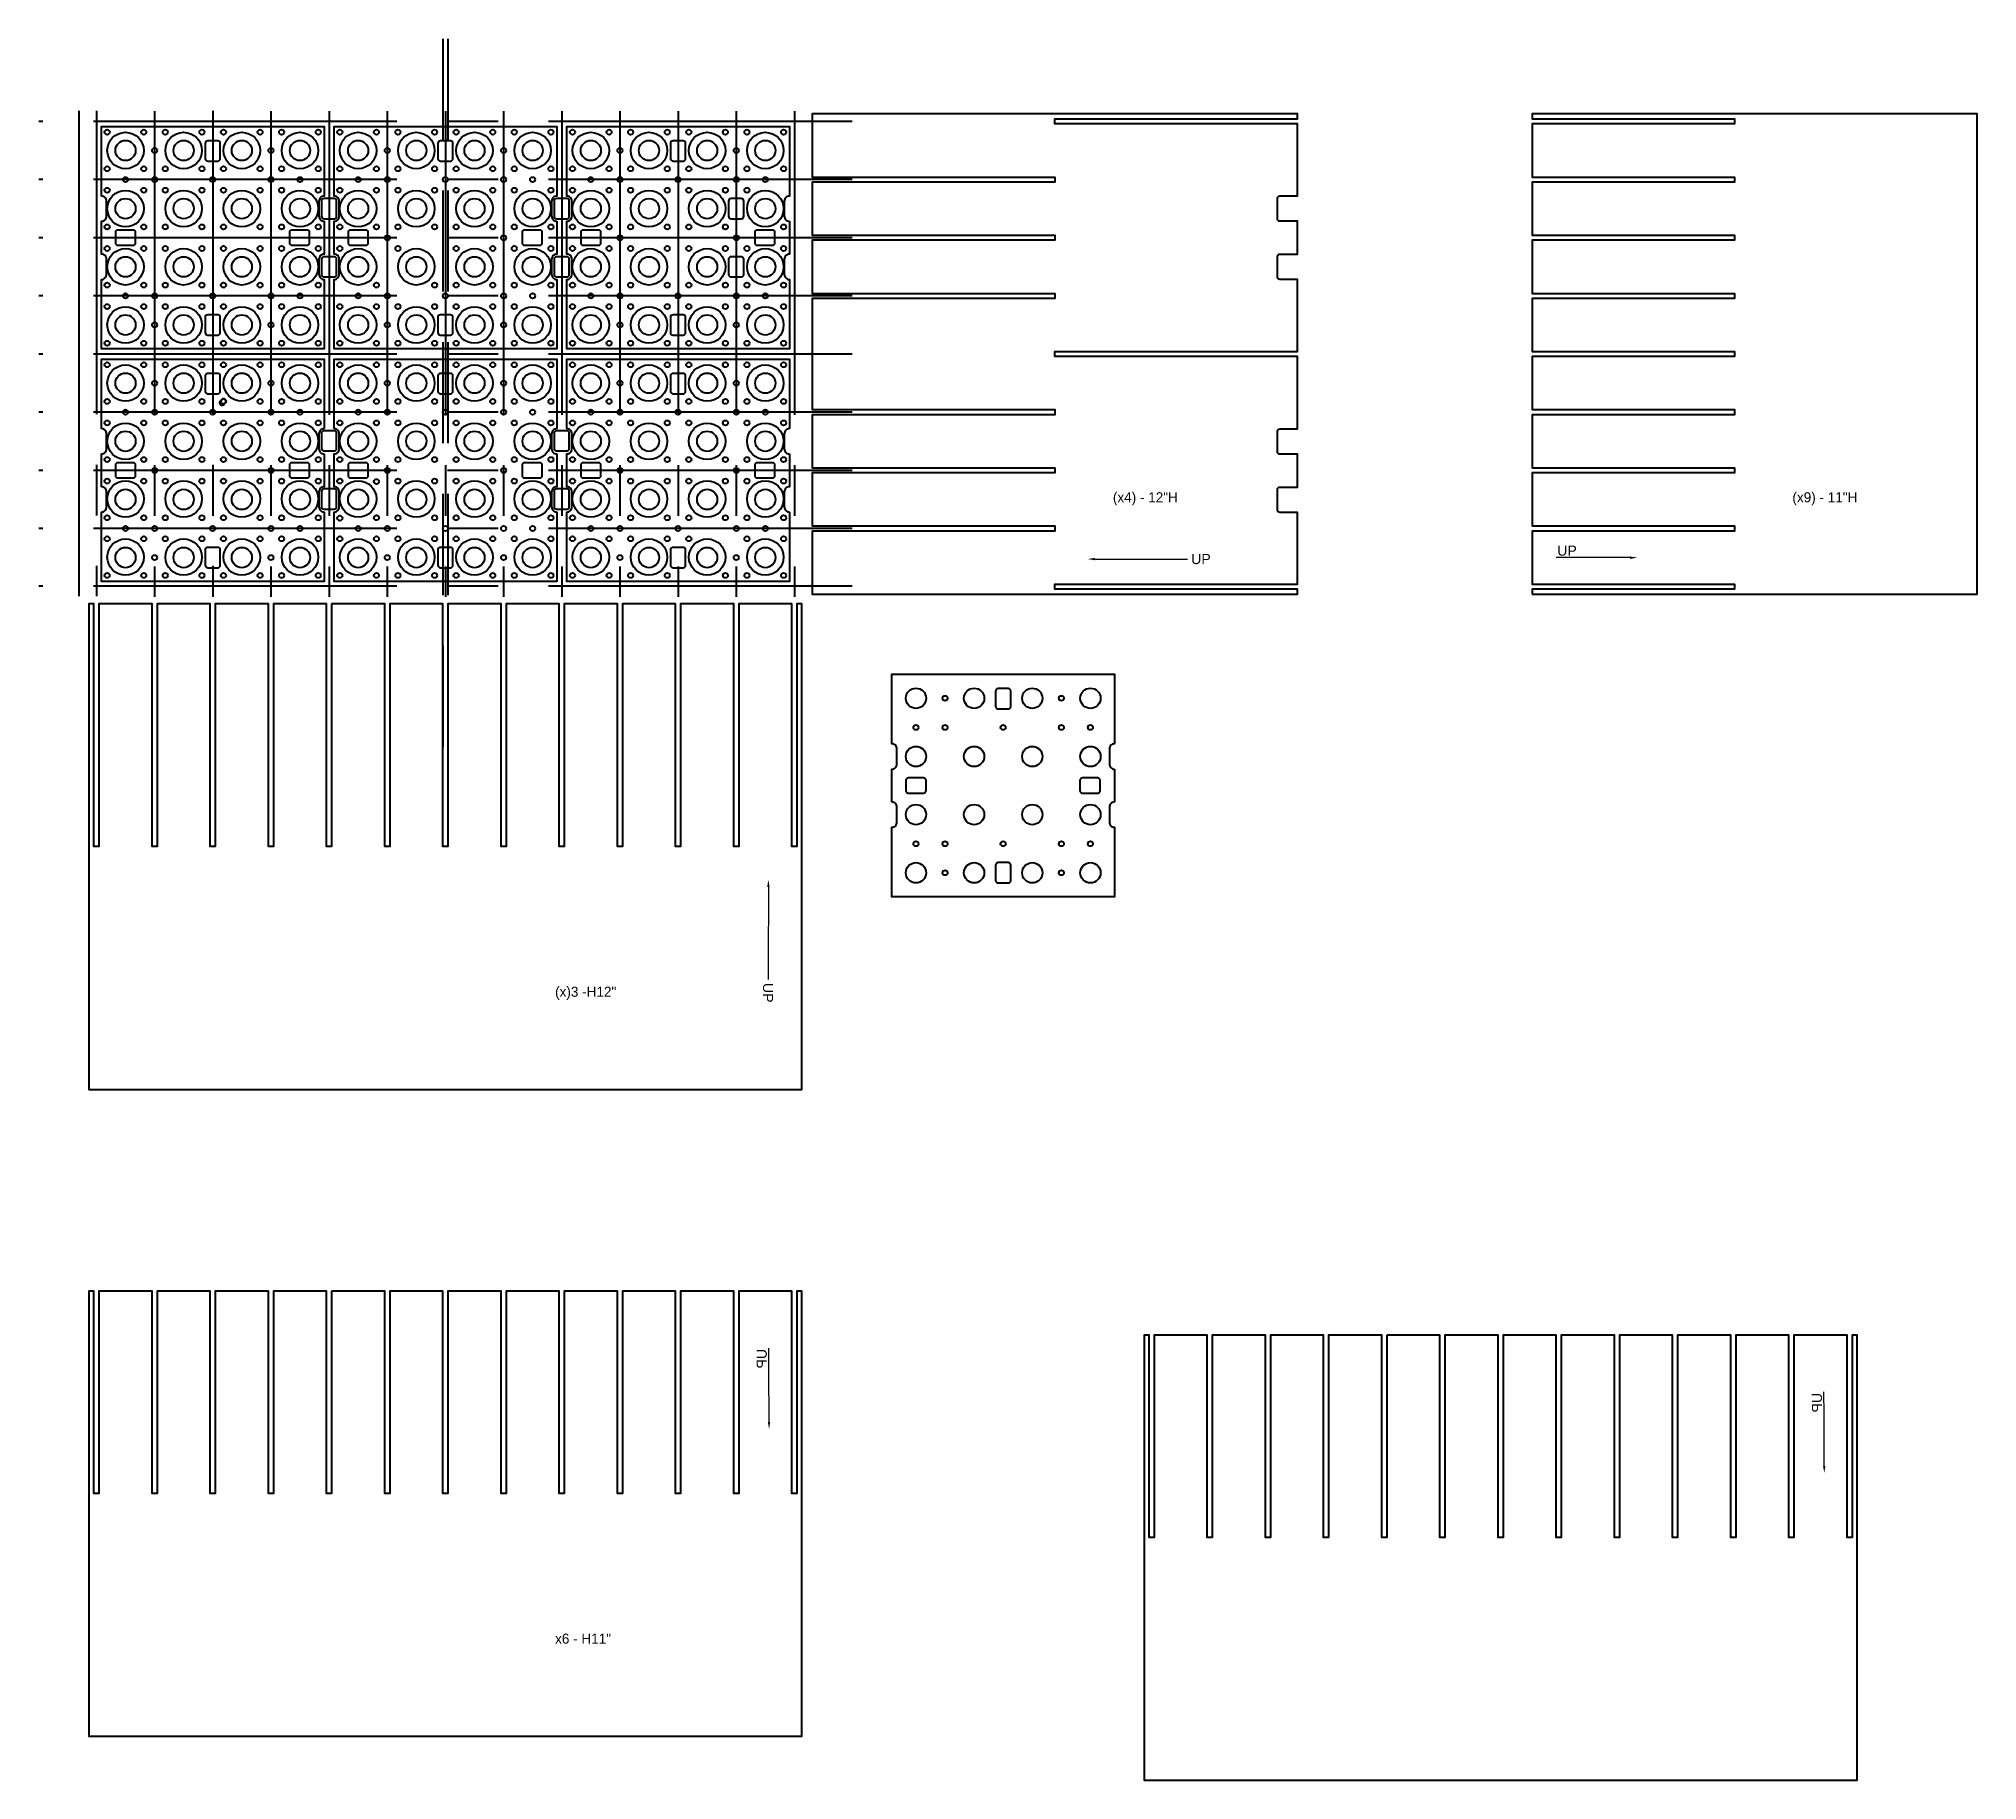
# Model space of a CAD drawing. Header units: millimetres. Extents: x -4815 to 20749, y -4662 to 5111.
# Drawn here: x 3295.92 to 3343.83, y 669.16 to 712.2 of the extents above; entities that cross this region are included whole.
import ezdxf
from ezdxf import colors
from ezdxf.entities.mleader import LeaderData, LeaderLine
from ezdxf.math import Vec2, Vec3

# ---------------------------------------------------------------- set-up
doc = ezdxf.new("R2010")
doc.units = ezdxf.units.MM
doc.header["$LTSCALE"] = 10
doc.header["$MEASUREMENT"] = 0
for name, pattern in [('CENTER2', [1.125, 0.75, -0.125, 0.125, -0.125]), ('DASHED2', [0.375, 0.25, -0.125]), ('HIDDEN', [0.375, 0.25, -0.125]), ('HIDDEN2', [0.1875, 0.125, -0.0625])]:
    doc.linetypes.add(name, pattern=pattern)
for name, color, linetype in [('A-ANNO-CNTR', 10, 'CENTER2'), ('A-ANNO-LEGN', 4, 'Continuous'), ('A-DETL-___4', 4, 'Continuous'), ('A-DETL-HDDN', 8, 'HIDDEN'), ('A-SECT-___5', 5, 'Continuous'), ('A-TTBL-___3', 3, 'Continuous')]:
    doc.layers.add(name, color=color, linetype=linetype)

msp = doc.modelspace()

# ---------------------------------------------------------------- texts
at = {"layer": 'Defpoints', "lineweight": 40, "transparency": 33554687, "char_height": 0.25, "attachment_point": 1}
for s, width, insert in [('(x4) - 12"H', 3.6283, (3322.467, 700.994)), ('(x9) - 11"H', 1.69873, (3339.261, 700.994)), ('(x)3 -H12" ', 3.50917, (3308.682, 688.772)), ('x6 - H11"', 3.50917, (3308.682, 672.782))]:
    msp.add_mtext_dynamic_manual_height_columns(s, width=width, gutter_width=1.25, heights=[0], dxfattribs=dict(at, insert=insert))

# ---------------------------------------------------------------- blocks, each defined once
blk = doc.blocks.new('Interface PCB (Rev 2)')
at = {"layer": 'A-DETL-___4', "lineweight": 40, "transparency": 33554687}
blk.add_lwpolyline([(2.75, 0.406), (2.75, -0.406, 0.414214), (2.625, -0.531), (2.625, -0.906, 0.414214), (2.75, -1.031), (2.75, -2.75), (-2.75, -2.75), (-2.75, -1.031, 0.414214), (-2.625, -0.906), (-2.625, -0.531, 0.414214), (-2.75, -0.406), (-2.75, 0.406, 0.414214), (-2.625, 0.531), (-2.625, 0.906, 0.414214), (-2.75, 1.031), (-2.75, 2.75), (2.75, 2.75), (2.75, 1.031, 0.414214), (2.625, 0.906), (2.625, 0.531, 0.414214), (2.75, 0.406)], format="xyb", dxfattribs=at)
for centre, radius in [((-2.156, 2.156), 0.25), ((-0.719, 2.156), 0.25), ((0.719, 2.156), 0.25), ((2.156, 2.156), 0.25), ((-1.438, 2.156), 0.0625), ((1.437, 2.156), 0.0625), ((-2.156, 1.437), 0.0625), ((-1.438, 1.437), 0.0625), ((0, 1.437), 0.0625), ((1.437, 1.437), 0.0625), ((2.156, 1.437), 0.0625), ((-2.156, 0.719), 0.25), ((-0.719, 0.719), 0.25), ((0.719, 0.719), 0.25), ((2.156, 0.719), 0.25), ((-2.156, -0.719), 0.25), ((-0.719, -0.719), 0.25), ((0.719, -0.719), 0.25), ((2.156, -0.719), 0.25), ((-2.156, -1.438), 0.0625), ((-1.438, -1.438), 0.0625), ((0, -1.438), 0.0625), ((1.437, -1.438), 0.0625), ((2.156, -1.438), 0.0625), ((-2.156, -2.156), 0.25), ((-0.719, -2.156), 0.25), ((0.719, -2.156), 0.25), ((2.156, -2.156), 0.25), ((-1.438, -2.156), 0.0625), ((1.437, -2.156), 0.0625)]:
    blk.add_circle(centre, radius, dxfattribs=at)

# ---------------------------------------------------------------- linework, layer by layer
at = {"layer": 'A-ANNO-CNTR', "lineweight": 40, "transparency": 33554687}
for p, q in [((3316.021, 710.16), (3295.921, 710.16)), ((3296.908, 710.421), (3296.908, 698.421)), ((3297.346, 710.421), (3297.346, 698.421)), ((3298.783, 710.41), (3298.783, 698.41)), ((3300.221, 710.421), (3300.221, 698.421)), ((3300.221, 710.41), (3300.221, 698.41)), ((3301.658, 710.41), (3301.658, 698.41)), ((3303.096, 710.41), (3303.096, 698.41)), ((3304.533, 710.41), (3304.533, 698.41)), ((3305.971, 710.41), (3305.971, 698.41)), ((3307.408, 710.41), (3307.408, 698.41)), ((3308.846, 710.41), (3308.846, 698.41)), ((3310.283, 710.41), (3310.283, 698.41)), ((3311.721, 710.41), (3311.721, 698.41)), ((3313.158, 710.41), (3313.158, 698.41)), ((3314.596, 710.41), (3314.596, 698.41)), ((3316.021, 708.723), (3295.921, 708.723)), ((3316.021, 707.285), (3295.921, 707.285)), ((3316.021, 705.848), (3295.921, 705.848)), ((3316.021, 704.41), (3295.921, 704.41)), ((3316.021, 702.973), (3295.921, 702.973)), ((3316.021, 701.535), (3295.921, 701.535)), ((3316.021, 700.098), (3295.921, 700.098)), ((3316.021, 698.671), (3295.921, 698.671))]:
    msp.add_line(p, q, dxfattribs=at)
at = {"layer": 'A-DETL-HDDN', "linetype": 'HIDDEN2', "lineweight": 40, "transparency": 33554687}
for points in [[(3319.881, 695.639, 0.414214), (3319.944, 695.702), (3319.944, 696.077, 0.414214), (3319.881, 696.139), (3319.631, 696.139, 0.414214), (3319.569, 696.077), (3319.569, 695.702, 0.414214), (3319.631, 695.639)], [(3317.35, 693.619, 0.414214), (3317.413, 693.556), (3317.788, 693.556, 0.414214), (3317.85, 693.619), (3317.85, 693.869, 0.414214), (3317.788, 693.931), (3317.413, 693.931, 0.414214), (3317.35, 693.869)], [(3321.652, 693.619, 0.414214), (3321.714, 693.556), (3322.089, 693.556, 0.414214), (3322.152, 693.619), (3322.152, 693.869, 0.414214), (3322.089, 693.931), (3321.714, 693.931, 0.414214), (3321.652, 693.869)], [(3319.881, 691.338, 0.414214), (3319.944, 691.4), (3319.944, 691.775, 0.414214), (3319.881, 691.838), (3319.631, 691.838, 0.414214), (3319.569, 691.775), (3319.569, 691.4, 0.414214), (3319.631, 691.338)]]:
    msp.add_lwpolyline(points, format="xyb", close=True, dxfattribs=at)
at = {"layer": 'A-SECT-___5', "lineweight": 40, "transparency": 33554687}
for points in [[(3300.346, 709.18, 0.414214), (3300.408, 709.243), (3300.408, 709.618, 0.414214), (3300.346, 709.68), (3300.096, 709.68, 0.414214), (3300.033, 709.618), (3300.033, 709.243, 0.414214), (3300.096, 709.18)], [(3306.096, 709.18, 0.414214), (3306.158, 709.243), (3306.158, 709.618, 0.414214), (3306.096, 709.68), (3305.846, 709.68, 0.414214), (3305.783, 709.618), (3305.783, 709.243, 0.414214), (3305.846, 709.18)], [(3311.846, 709.18, 0.414214), (3311.908, 709.243), (3311.908, 709.618, 0.414214), (3311.846, 709.68), (3311.596, 709.68, 0.414214), (3311.533, 709.618), (3311.533, 709.243, 0.414214), (3311.596, 709.18)], [(3303.221, 707.754, 0.414214), (3303.283, 707.816), (3303.283, 708.191, 0.414214), (3303.221, 708.254), (3302.971, 708.254, 0.414214), (3302.908, 708.191), (3302.908, 707.816, 0.414214), (3302.971, 707.754)], [(3308.971, 707.754, 0.414214), (3309.033, 707.816), (3309.033, 708.191, 0.414214), (3308.971, 708.254), (3308.721, 708.254, 0.414214), (3308.658, 708.191), (3308.658, 707.816, 0.414214), (3308.721, 707.754)], [(3313.283, 707.754, 0.414214), (3313.346, 707.816), (3313.346, 708.191, 0.414214), (3313.283, 708.254), (3313.033, 708.254, 0.414214), (3312.971, 708.191), (3312.971, 707.816, 0.414214), (3313.033, 707.754)], [(3297.815, 707.16, 0.414214), (3297.877, 707.098), (3298.252, 707.098, 0.414214), (3298.315, 707.16), (3298.315, 707.41, 0.414214), (3298.252, 707.473), (3297.877, 707.473, 0.414214), (3297.815, 707.41)], [(3302.116, 707.16, 0.414214), (3302.179, 707.098), (3302.554, 707.098, 0.414214), (3302.616, 707.16), (3302.616, 707.41, 0.414214), (3302.554, 707.473), (3302.179, 707.473, 0.414214), (3302.116, 707.41)], [(3303.565, 707.16, 0.414214), (3303.627, 707.098), (3304.002, 707.098, 0.414214), (3304.065, 707.16), (3304.065, 707.41, 0.414214), (3304.002, 707.473), (3303.627, 707.473, 0.414214), (3303.565, 707.41)], [(3307.866, 707.16, 0.414214), (3307.929, 707.098), (3308.304, 707.098, 0.414214), (3308.366, 707.16), (3308.366, 707.41, 0.414214), (3308.304, 707.473), (3307.929, 707.473, 0.414214), (3307.866, 707.41)], [(3309.315, 707.16, 0.414214), (3309.377, 707.098), (3309.752, 707.098, 0.414214), (3309.815, 707.16), (3309.815, 707.41, 0.414214), (3309.752, 707.473), (3309.377, 707.473, 0.414214), (3309.315, 707.41)], [(3313.616, 707.16, 0.414214), (3313.679, 707.098), (3314.054, 707.098, 0.414214), (3314.116, 707.16), (3314.116, 707.41, 0.414214), (3314.054, 707.473), (3313.679, 707.473, 0.414214), (3313.616, 707.41)], [(3303.221, 706.316, 0.414214), (3303.283, 706.379), (3303.283, 706.754, 0.414214), (3303.221, 706.816), (3302.971, 706.816, 0.414214), (3302.908, 706.754), (3302.908, 706.379, 0.414214), (3302.971, 706.316)], [(3308.971, 706.316, 0.414214), (3309.033, 706.379), (3309.033, 706.754, 0.414214), (3308.971, 706.816), (3308.721, 706.816, 0.414214), (3308.658, 706.754), (3308.658, 706.379, 0.414214), (3308.721, 706.316)], [(3313.283, 706.316, 0.414214), (3313.346, 706.379), (3313.346, 706.754, 0.414214), (3313.283, 706.816), (3313.033, 706.816, 0.414214), (3312.971, 706.754), (3312.971, 706.379, 0.414214), (3313.033, 706.316)], [(3300.346, 704.879, 0.414214), (3300.408, 704.941), (3300.408, 705.316, 0.414214), (3300.346, 705.379), (3300.096, 705.379, 0.414214), (3300.033, 705.316), (3300.033, 704.941, 0.414214), (3300.096, 704.879)], [(3306.096, 704.879, 0.414214), (3306.158, 704.941), (3306.158, 705.316, 0.414214), (3306.096, 705.379), (3305.846, 705.379, 0.414214), (3305.783, 705.316), (3305.783, 704.941, 0.414214), (3305.846, 704.879)], [(3311.846, 704.879, 0.414214), (3311.908, 704.941), (3311.908, 705.316, 0.414214), (3311.846, 705.379), (3311.596, 705.379, 0.414214), (3311.533, 705.316), (3311.533, 704.941, 0.414214), (3311.596, 704.879)], [(3300.346, 703.43, 0.414214), (3300.408, 703.493), (3300.408, 703.868, 0.414214), (3300.346, 703.93), (3300.096, 703.93, 0.414214), (3300.033, 703.868), (3300.033, 703.493, 0.414214), (3300.096, 703.43)], [(3306.096, 703.43, 0.414214), (3306.158, 703.493), (3306.158, 703.868, 0.414214), (3306.096, 703.93), (3305.846, 703.93, 0.414214), (3305.783, 703.868), (3305.783, 703.493, 0.414214), (3305.846, 703.43)], [(3311.846, 703.43, 0.414214), (3311.908, 703.493), (3311.908, 703.868, 0.414214), (3311.846, 703.93), (3311.596, 703.93, 0.414214), (3311.533, 703.868), (3311.533, 703.493, 0.414214), (3311.596, 703.43)], [(3300.51, 703.181, 1.508577), (3300.429, 703.262, 1.508577)], [(3303.221, 702.015, 0.414214), (3303.283, 702.077), (3303.283, 702.452, 0.414214), (3303.221, 702.515), (3302.971, 702.515, 0.414214), (3302.908, 702.452), (3302.908, 702.077, 0.414214), (3302.971, 702.015)], [(3308.971, 702.015, 0.414214), (3309.033, 702.077), (3309.033, 702.452, 0.414214), (3308.971, 702.515), (3308.721, 702.515, 0.414214), (3308.658, 702.452), (3308.658, 702.077, 0.414214), (3308.721, 702.015)], [(3297.815, 701.41, 0.414214), (3297.877, 701.348), (3298.252, 701.348, 0.414214), (3298.315, 701.41), (3298.315, 701.66, 0.414214), (3298.252, 701.723), (3297.877, 701.723, 0.414214), (3297.815, 701.66)], [(3302.116, 701.41, 0.414214), (3302.179, 701.348), (3302.554, 701.348, 0.414214), (3302.616, 701.41), (3302.616, 701.66, 0.414214), (3302.554, 701.723), (3302.179, 701.723, 0.414214), (3302.116, 701.66)], [(3303.565, 701.41, 0.414214), (3303.627, 701.348), (3304.002, 701.348, 0.414214), (3304.065, 701.41), (3304.065, 701.66, 0.414214), (3304.002, 701.723), (3303.627, 701.723, 0.414214), (3303.565, 701.66)], [(3307.866, 701.41, 0.414214), (3307.929, 701.348), (3308.304, 701.348, 0.414214), (3308.366, 701.41), (3308.366, 701.66, 0.414214), (3308.304, 701.723), (3307.929, 701.723, 0.414214), (3307.866, 701.66)], [(3309.315, 701.41, 0.414214), (3309.377, 701.348), (3309.752, 701.348, 0.414214), (3309.815, 701.41), (3309.815, 701.66, 0.414214), (3309.752, 701.723), (3309.377, 701.723, 0.414214), (3309.315, 701.66)], [(3313.616, 701.41, 0.414214), (3313.679, 701.348), (3314.054, 701.348, 0.414214), (3314.116, 701.41), (3314.116, 701.66, 0.414214), (3314.054, 701.723), (3313.679, 701.723, 0.414214), (3313.616, 701.66)], [(3303.221, 700.577, 0.414214), (3303.283, 700.64), (3303.283, 701.015, 0.414214), (3303.221, 701.077), (3302.971, 701.077, 0.414214), (3302.908, 701.015), (3302.908, 700.64, 0.414214), (3302.971, 700.577)], [(3308.971, 700.577, 0.414214), (3309.033, 700.64), (3309.033, 701.015, 0.414214), (3308.971, 701.077), (3308.721, 701.077, 0.414214), (3308.658, 701.015), (3308.658, 700.64, 0.414214), (3308.721, 700.577)], [(3300.346, 699.129, 0.414214), (3300.408, 699.191), (3300.408, 699.566, 0.414214), (3300.346, 699.629), (3300.096, 699.629, 0.414214), (3300.033, 699.566), (3300.033, 699.191, 0.414214), (3300.096, 699.129)], [(3306.096, 699.129, 0.414214), (3306.158, 699.191), (3306.158, 699.566, 0.414214), (3306.096, 699.629), (3305.846, 699.629, 0.414214), (3305.783, 699.566), (3305.783, 699.191, 0.414214), (3305.846, 699.129)], [(3311.846, 699.129, 0.414214), (3311.908, 699.191), (3311.908, 699.566, 0.414214), (3311.846, 699.629), (3311.596, 699.629, 0.414214), (3311.533, 699.566), (3311.533, 699.191, 0.414214), (3311.596, 699.129)]]:
    msp.add_lwpolyline(points, format="xyb", close=True, dxfattribs=at)
for centre, radius in [((3297.612, 709.894), 0.0625), ((3298.065, 709.441), 0.45), ((3298.517, 709.894), 0.0625), ((3298.783, 709.441), 0.0625), ((3299.049, 709.894), 0.0625), ((3299.502, 709.441), 0.45), ((3299.955, 709.894), 0.0625), ((3300.487, 709.894), 0.0625), ((3300.94, 709.441), 0.45), ((3301.392, 709.894), 0.0625), ((3301.658, 709.441), 0.0625), ((3301.924, 709.894), 0.0625), ((3302.377, 709.441), 0.45), ((3302.83, 709.894), 0.0625), ((3303.362, 709.894), 0.0625), ((3303.815, 709.441), 0.45), ((3304.267, 709.894), 0.0625), ((3304.533, 709.441), 0.0625), ((3304.799, 709.894), 0.0625), ((3305.252, 709.441), 0.45), ((3305.705, 709.894), 0.0625), ((3306.237, 709.894), 0.0625), ((3306.69, 709.441), 0.45), ((3307.142, 709.894), 0.0625), ((3307.408, 709.441), 0.0625), ((3307.674, 709.894), 0.0625), ((3308.127, 709.441), 0.45), ((3308.58, 709.894), 0.0625), ((3308.58, 709.894), 0.0625), ((3309.112, 709.894), 0.0625), ((3309.565, 709.441), 0.45), ((3310.017, 709.894), 0.0625), ((3310.283, 709.441), 0.0625), ((3310.549, 709.894), 0.0625), ((3311.002, 709.441), 0.45), ((3311.455, 709.894), 0.0625), ((3311.987, 709.894), 0.0625), ((3312.44, 709.441), 0.45), ((3312.892, 709.894), 0.0625), ((3313.158, 709.441), 0.0625), ((3313.424, 709.894), 0.0625), ((3313.877, 709.441), 0.45), ((3314.33, 709.894), 0.0625), ((3297.612, 708.989), 0.0625), ((3298.517, 708.989), 0.0625), ((3299.049, 708.989), 0.0625), ((3299.955, 708.989), 0.0625), ((3300.487, 708.989), 0.0625), ((3301.392, 708.989), 0.0625), ((3301.924, 708.989), 0.0625), ((3302.83, 708.989), 0.0625), ((3303.362, 708.989), 0.0625), ((3304.267, 708.989), 0.0625), ((3304.799, 708.989), 0.0625), ((3305.705, 708.989), 0.0625), ((3306.237, 708.989), 0.0625), ((3307.142, 708.989), 0.0625), ((3307.674, 708.989), 0.0625), ((3307.674, 708.989), 0.0625), ((3308.58, 708.989), 0.0625), ((3309.112, 708.989), 0.0625), ((3310.017, 708.989), 0.0625), ((3310.549, 708.989), 0.0625), ((3311.455, 708.989), 0.0625), ((3311.987, 708.989), 0.0625), ((3312.892, 708.989), 0.0625), ((3313.424, 708.989), 0.0625), ((3314.33, 708.989), 0.0625), ((3298.065, 708.723), 0.0625), ((3298.783, 708.723), 0.0625), ((3300.221, 708.723), 0.0625), ((3301.658, 708.723), 0.0625), ((3302.377, 708.723), 0.0625), ((3303.815, 708.723), 0.0625), ((3304.533, 708.723), 0.0625), ((3305.971, 708.723), 0.0625), ((3307.408, 708.723), 0.0625), ((3308.127, 708.723), 0.0625), ((3309.565, 708.723), 0.0625), ((3310.283, 708.723), 0.0625), ((3311.721, 708.723), 0.0625), ((3313.158, 708.723), 0.0625), ((3313.877, 708.723), 0.0625), ((3297.612, 708.457), 0.0625), ((3298.065, 708.004), 0.45), ((3298.517, 708.457), 0.0625), ((3299.049, 708.457), 0.0625), ((3299.502, 708.004), 0.45), ((3299.955, 708.457), 0.0625), ((3300.487, 708.457), 0.0625), ((3300.94, 708.004), 0.45), ((3301.392, 708.457), 0.0625), ((3301.924, 708.457), 0.0625), ((3302.377, 708.004), 0.45), ((3302.83, 708.457), 0.0625), ((3303.362, 708.457), 0.0625), ((3303.815, 708.004), 0.45), ((3304.267, 708.457), 0.0625), ((3304.799, 708.457), 0.0625), ((3305.252, 708.004), 0.45), ((3305.705, 708.457), 0.0625), ((3306.237, 708.457), 0.0625), ((3306.69, 708.004), 0.45), ((3307.142, 708.457), 0.0625), ((3307.674, 708.457), 0.0625), ((3308.127, 708.004), 0.45), ((3308.58, 708.457), 0.0625), ((3309.112, 708.457), 0.0625), ((3309.565, 708.004), 0.45), ((3310.017, 708.457), 0.0625), ((3310.549, 708.457), 0.0625), ((3311.002, 708.004), 0.45), ((3311.455, 708.457), 0.0625), ((3311.987, 708.457), 0.0625), ((3312.44, 708.004), 0.45), ((3312.892, 708.457), 0.0625), ((3313.424, 708.457), 0.0625), ((3313.877, 708.004), 0.45), ((3297.612, 707.551), 0.0625), ((3298.517, 707.551), 0.0625), ((3299.049, 707.551), 0.0625), ((3299.955, 707.551), 0.0625), ((3300.487, 707.551), 0.0625), ((3301.392, 707.551), 0.0625), ((3301.924, 707.551), 0.0625), ((3302.83, 707.551), 0.0625), ((3303.362, 707.551), 0.0625), ((3304.267, 707.551), 0.0625), ((3304.799, 707.551), 0.0625), ((3305.705, 707.551), 0.0625), ((3306.237, 707.551), 0.0625), ((3307.142, 707.551), 0.0625), ((3307.674, 707.551), 0.0625), ((3308.58, 707.551), 0.0625), ((3309.112, 707.551), 0.0625), ((3310.017, 707.551), 0.0625), ((3310.549, 707.551), 0.0625), ((3311.455, 707.551), 0.0625), ((3311.987, 707.551), 0.0625), ((3312.892, 707.551), 0.0625), ((3314.33, 707.551), 0.0625), ((3304.533, 707.285), 0.0625), ((3307.408, 707.285), 0.0625), ((3310.283, 707.285), 0.0625), ((3313.158, 707.285), 0.0625), ((3297.612, 707.019), 0.0625), ((3298.065, 706.566), 0.45), ((3298.517, 707.019), 0.0625), ((3299.049, 707.019), 0.0625), ((3299.502, 706.566), 0.45), ((3299.955, 707.019), 0.0625), ((3300.487, 707.019), 0.0625), ((3300.94, 706.566), 0.45), ((3301.392, 707.019), 0.0625), ((3301.924, 707.019), 0.0625), ((3302.377, 706.566), 0.45), ((3302.83, 707.019), 0.0625), ((3303.362, 707.019), 0.0625), ((3303.815, 706.566), 0.45), ((3304.799, 707.019), 0.0625), ((3305.252, 706.566), 0.45), ((3306.237, 707.019), 0.0625), ((3306.69, 706.566), 0.45), ((3307.142, 707.019), 0.0625), ((3307.674, 707.019), 0.0625), ((3308.127, 706.566), 0.45), ((3308.58, 707.019), 0.0625), ((3309.112, 707.019), 0.0625), ((3309.565, 706.566), 0.45), ((3310.017, 707.019), 0.0625), ((3310.549, 707.019), 0.0625), ((3311.002, 706.566), 0.45), ((3311.455, 707.019), 0.0625), ((3311.987, 707.019), 0.0625), ((3312.44, 706.566), 0.45), ((3312.892, 707.019), 0.0625), ((3313.424, 707.019), 0.0625), ((3313.877, 706.566), 0.45), ((3314.33, 707.019), 0.0625), ((3297.612, 706.114), 0.0625), ((3298.517, 706.114), 0.0625), ((3299.049, 706.114), 0.0625), ((3299.955, 706.114), 0.0625), ((3300.487, 706.114), 0.0625), ((3301.392, 706.114), 0.0625), ((3301.924, 706.114), 0.0625), ((3302.83, 706.114), 0.0625), ((3304.267, 706.114), 0.0625), ((3305.705, 706.114), 0.0625), ((3306.237, 706.114), 0.0625), ((3307.142, 706.114), 0.0625), ((3307.674, 706.114), 0.0625), ((3308.58, 706.114), 0.0625), ((3309.112, 706.114), 0.0625), ((3310.017, 706.114), 0.0625), ((3310.549, 706.114), 0.0625), ((3311.455, 706.114), 0.0625), ((3311.987, 706.114), 0.0625), ((3312.892, 706.114), 0.0625), ((3313.424, 706.114), 0.0625), ((3314.33, 706.114), 0.0625), ((3298.065, 705.848), 0.0625), ((3298.783, 705.848), 0.0625), ((3300.221, 705.848), 0.0625), ((3301.658, 705.848), 0.0625), ((3302.377, 705.848), 0.0625), ((3303.815, 705.848), 0.0625), ((3304.533, 705.848), 0.0625), ((3305.971, 705.848), 0.0625), ((3307.408, 705.848), 0.0625), ((3308.127, 705.848), 0.0625), ((3309.565, 705.848), 0.0625), ((3310.283, 705.848), 0.0625), ((3311.721, 705.848), 0.0625), ((3313.158, 705.848), 0.0625), ((3313.877, 705.848), 0.0625), ((3297.612, 705.582), 0.0625), ((3298.065, 705.129), 0.45), ((3298.517, 705.582), 0.0625), ((3298.783, 705.129), 0.0625), ((3299.049, 705.582), 0.0625), ((3299.502, 705.129), 0.45), ((3299.955, 705.582), 0.0625), ((3300.487, 705.582), 0.0625), ((3300.94, 705.129), 0.45), ((3301.392, 705.582), 0.0625), ((3301.658, 705.129), 0.0625), ((3301.924, 705.582), 0.0625), ((3302.377, 705.129), 0.45), ((3302.83, 705.582), 0.0625), ((3303.362, 705.582), 0.0625), ((3303.815, 705.129), 0.45), ((3304.267, 705.582), 0.0625), ((3304.533, 705.129), 0.0625), ((3304.799, 705.582), 0.0625), ((3305.252, 705.129), 0.45), ((3305.705, 705.582), 0.0625), ((3306.237, 705.582), 0.0625), ((3306.69, 705.129), 0.45), ((3307.142, 705.582), 0.0625), ((3307.408, 705.129), 0.0625), ((3307.674, 705.582), 0.0625), ((3308.127, 705.129), 0.45), ((3308.58, 705.582), 0.0625), ((3309.112, 705.582), 0.0625), ((3309.565, 705.129), 0.45), ((3310.017, 705.582), 0.0625), ((3310.283, 705.129), 0.0625), ((3310.549, 705.582), 0.0625), ((3311.002, 705.129), 0.45), ((3311.455, 705.582), 0.0625), ((3311.987, 705.582), 0.0625), ((3312.44, 705.129), 0.45), ((3312.892, 705.582), 0.0625), ((3313.158, 705.129), 0.0625), ((3313.424, 705.582), 0.0625), ((3313.877, 705.129), 0.45), ((3314.33, 705.582), 0.0625), ((3314.33, 705.582), 0.0625), ((3297.612, 704.676), 0.0625), ((3298.517, 704.676), 0.0625), ((3299.049, 704.676), 0.0625), ((3299.955, 704.676), 0.0625), ((3300.487, 704.676), 0.0625), ((3301.392, 704.676), 0.0625), ((3301.924, 704.676), 0.0625), ((3302.83, 704.676), 0.0625), ((3303.362, 704.676), 0.0625), ((3304.267, 704.676), 0.0625), ((3304.799, 704.676), 0.0625), ((3305.705, 704.676), 0.0625), ((3306.237, 704.676), 0.0625), ((3307.142, 704.676), 0.0625), ((3307.674, 704.676), 0.0625), ((3308.58, 704.676), 0.0625), ((3309.112, 704.676), 0.0625), ((3310.017, 704.676), 0.0625), ((3310.549, 704.676), 0.0625), ((3311.455, 704.676), 0.0625), ((3311.987, 704.676), 0.0625), ((3312.892, 704.676), 0.0625), ((3313.424, 704.676), 0.0625), ((3313.424, 704.676), 0.0625), ((3314.33, 704.676), 0.0625), ((3297.612, 704.144), 0.0625), ((3298.065, 703.691), 0.45), ((3298.517, 704.144), 0.0625), ((3298.783, 703.691), 0.0625), ((3299.049, 704.144), 0.0625), ((3299.502, 703.691), 0.45), ((3299.955, 704.144), 0.0625), ((3300.487, 704.144), 0.0625), ((3300.94, 703.691), 0.45), ((3301.392, 704.144), 0.0625), ((3301.658, 703.691), 0.0625), ((3301.924, 704.144), 0.0625), ((3302.377, 703.691), 0.45), ((3302.83, 704.144), 0.0625), ((3303.362, 704.144), 0.0625), ((3303.815, 703.691), 0.45), ((3304.267, 704.144), 0.0625), ((3304.533, 703.691), 0.0625), ((3304.799, 704.144), 0.0625), ((3305.252, 703.691), 0.45), ((3305.705, 704.144), 0.0625), ((3306.237, 704.144), 0.0625), ((3306.69, 703.691), 0.45), ((3307.142, 704.144), 0.0625), ((3307.408, 703.691), 0.0625), ((3307.674, 704.144), 0.0625), ((3308.127, 703.691), 0.45), ((3308.58, 704.144), 0.0625), ((3309.112, 704.144), 0.0625), ((3309.565, 703.691), 0.45), ((3310.017, 704.144), 0.0625), ((3310.283, 703.691), 0.0625), ((3310.549, 704.144), 0.0625), ((3311.002, 703.691), 0.45), ((3311.455, 704.144), 0.0625), ((3311.987, 704.144), 0.0625), ((3312.44, 703.691), 0.45), ((3312.892, 704.144), 0.0625), ((3313.158, 703.691), 0.0625), ((3313.424, 704.144), 0.0625), ((3313.877, 703.691), 0.45), ((3314.33, 704.144), 0.0625), ((3297.612, 703.239), 0.0625), ((3298.517, 703.239), 0.0625), ((3299.049, 703.239), 0.0625), ((3299.955, 703.239), 0.0625), ((3300.487, 703.239), 0.0625), ((3301.392, 703.239), 0.0625), ((3301.924, 703.239), 0.0625), ((3302.83, 703.239), 0.0625), ((3303.362, 703.239), 0.0625), ((3304.267, 703.239), 0.0625), ((3304.799, 703.239), 0.0625), ((3305.705, 703.239), 0.0625), ((3306.237, 703.239), 0.0625), ((3307.142, 703.239), 0.0625), ((3307.674, 703.239), 0.0625), ((3308.58, 703.239), 0.0625), ((3309.112, 703.239), 0.0625), ((3310.017, 703.239), 0.0625), ((3310.549, 703.239), 0.0625), ((3311.455, 703.239), 0.0625), ((3311.987, 703.239), 0.0625), ((3312.892, 703.239), 0.0625), ((3313.424, 703.239), 0.0625), ((3314.33, 703.239), 0.0625), ((3298.065, 702.973), 0.0625), ((3298.783, 702.973), 0.0625), ((3300.221, 702.973), 0.0625), ((3301.658, 702.973), 0.0625), ((3302.377, 702.973), 0.0625), ((3303.815, 702.973), 0.0625), ((3304.533, 702.973), 0.0625), ((3305.971, 702.973), 0.0625), ((3307.408, 702.973), 0.0625), ((3308.127, 702.973), 0.0625), ((3309.565, 702.973), 0.0625), ((3310.283, 702.973), 0.0625), ((3311.721, 702.973), 0.0625), ((3313.158, 702.973), 0.0625), ((3313.877, 702.973), 0.0625), ((3297.612, 702.707), 0.0625), ((3298.065, 702.254), 0.45), ((3298.517, 702.707), 0.0625), ((3299.049, 702.707), 0.0625), ((3299.502, 702.254), 0.45), ((3299.955, 702.707), 0.0625), ((3300.487, 702.707), 0.0625), ((3300.94, 702.254), 0.45), ((3301.392, 702.707), 0.0625), ((3301.924, 702.707), 0.0625), ((3302.377, 702.254), 0.45), ((3302.83, 702.707), 0.0625), ((3303.362, 702.707), 0.0625), ((3303.815, 702.254), 0.45), ((3304.267, 702.707), 0.0625), ((3304.799, 702.707), 0.0625), ((3305.252, 702.254), 0.45), ((3305.705, 702.707), 0.0625), ((3306.237, 702.707), 0.0625), ((3306.69, 702.254), 0.45), ((3307.142, 702.707), 0.0625), ((3307.674, 702.707), 0.0625), ((3308.127, 702.254), 0.45), ((3308.58, 702.707), 0.0625), ((3309.112, 702.707), 0.0625), ((3309.565, 702.254), 0.45), ((3310.017, 702.707), 0.0625), ((3310.549, 702.707), 0.0625), ((3311.002, 702.254), 0.45), ((3311.455, 702.707), 0.0625), ((3311.987, 702.707), 0.0625), ((3312.44, 702.254), 0.45), ((3312.892, 702.707), 0.0625), ((3313.424, 702.707), 0.0625), ((3313.877, 702.254), 0.45), ((3314.33, 702.707), 0.0625), ((3297.612, 701.801), 0.0625), ((3298.517, 701.801), 0.0625), ((3299.049, 701.801), 0.0625), ((3299.955, 701.801), 0.0625), ((3300.487, 701.801), 0.0625), ((3301.392, 701.801), 0.0625), ((3301.924, 701.801), 0.0625), ((3302.83, 701.801), 0.0625), ((3303.362, 701.801), 0.0625), ((3304.267, 701.801), 0.0625), ((3304.799, 701.801), 0.0625), ((3305.705, 701.801), 0.0625), ((3306.237, 701.801), 0.0625), ((3307.142, 701.801), 0.0625), ((3307.674, 701.801), 0.0625), ((3308.58, 701.801), 0.0625), ((3309.112, 701.801), 0.0625), ((3310.017, 701.801), 0.0625), ((3310.549, 701.801), 0.0625), ((3311.455, 701.801), 0.0625), ((3311.987, 701.801), 0.0625), ((3312.892, 701.801), 0.0625), ((3313.424, 701.801), 0.0625), ((3314.33, 701.801), 0.0625), ((3298.783, 701.535), 0.0625), ((3301.658, 701.535), 0.0625), ((3304.533, 701.535), 0.0625), ((3307.408, 701.535), 0.0625), ((3310.283, 701.535), 0.0625), ((3313.158, 701.535), 0.0625), ((3297.612, 701.269), 0.0625), ((3298.065, 700.827), 0.45), ((3298.517, 701.269), 0.0625), ((3299.049, 701.269), 0.0625), ((3299.502, 700.827), 0.45), ((3299.955, 701.269), 0.0625), ((3300.487, 701.269), 0.0625), ((3300.94, 700.827), 0.45), ((3301.392, 701.269), 0.0625), ((3301.924, 701.269), 0.0625), ((3302.377, 700.827), 0.45), ((3302.83, 701.269), 0.0625), ((3303.362, 701.269), 0.0625), ((3303.815, 700.827), 0.45), ((3304.267, 701.258), 0.0625), ((3304.799, 701.269), 0.0625), ((3305.252, 700.827), 0.45), ((3305.705, 701.269), 0.0625), ((3306.237, 701.269), 0.0625), ((3306.69, 700.827), 0.45), ((3307.142, 701.269), 0.0625), ((3307.674, 701.269), 0.0625), ((3308.127, 700.827), 0.45), ((3308.58, 701.269), 0.0625), ((3309.112, 701.269), 0.0625), ((3309.565, 700.827), 0.45), ((3310.017, 701.269), 0.0625), ((3310.549, 701.269), 0.0625), ((3311.002, 700.827), 0.45), ((3311.455, 701.269), 0.0625), ((3311.455, 701.269), 0.0625), ((3311.987, 701.269), 0.0625), ((3312.44, 700.827), 0.45), ((3312.892, 701.269), 0.0625), ((3313.424, 701.269), 0.0625), ((3313.877, 700.827), 0.45), ((3314.33, 701.269), 0.0625), ((3297.612, 700.364), 0.0625), ((3298.517, 700.364), 0.0625), ((3299.049, 700.364), 0.0625), ((3299.955, 700.364), 0.0625), ((3300.487, 700.364), 0.0625), ((3301.392, 700.364), 0.0625), ((3301.924, 700.364), 0.0625), ((3302.83, 700.364), 0.0625), ((3303.362, 700.353), 0.0625), ((3304.267, 700.364), 0.0625), ((3304.799, 700.364), 0.0625), ((3305.705, 700.364), 0.0625), ((3306.237, 700.364), 0.0625), ((3307.142, 700.364), 0.0625), ((3307.674, 700.364), 0.0625), ((3308.58, 700.364), 0.0625), ((3309.112, 700.364), 0.0625), ((3310.017, 700.364), 0.0625), ((3310.549, 700.364), 0.0625), ((3310.549, 700.364), 0.0625), ((3311.455, 700.364), 0.0625), ((3311.987, 700.364), 0.0625), ((3312.892, 700.364), 0.0625), ((3313.424, 700.364), 0.0625), ((3314.33, 700.364), 0.0625), ((3298.065, 700.098), 0.0625), ((3298.783, 700.098), 0.0625), ((3300.221, 700.098), 0.0625), ((3301.658, 700.098), 0.0625), ((3302.377, 700.098), 0.0625), ((3303.815, 700.098), 0.0625), ((3304.533, 700.098), 0.0625), ((3305.971, 700.098), 0.0625), ((3307.408, 700.098), 0.0625), ((3308.127, 700.098), 0.0625), ((3309.565, 700.098), 0.0625), ((3310.283, 700.098), 0.0625), ((3311.721, 700.098), 0.0625), ((3313.158, 700.098), 0.0625), ((3313.877, 700.098), 0.0625), ((3297.612, 699.843), 0.0625), ((3298.065, 699.39), 0.45), ((3298.517, 699.843), 0.0625), ((3298.783, 699.379), 0.0625), ((3299.049, 699.843), 0.0625), ((3299.502, 699.39), 0.45), ((3299.955, 699.843), 0.0625), ((3300.487, 699.843), 0.0625), ((3300.94, 699.39), 0.45), ((3301.392, 699.843), 0.0625), ((3301.658, 699.379), 0.0625), ((3301.924, 699.843), 0.0625), ((3302.377, 699.39), 0.45), ((3302.83, 699.843), 0.0625), ((3303.362, 699.843), 0.0625), ((3303.815, 699.39), 0.45), ((3304.267, 699.843), 0.0625), ((3304.533, 699.379), 0.0625), ((3304.799, 699.843), 0.0625), ((3305.252, 699.39), 0.45), ((3305.705, 699.843), 0.0625), ((3306.237, 699.843), 0.0625), ((3306.69, 699.39), 0.45), ((3307.142, 699.843), 0.0625), ((3307.408, 699.379), 0.0625), ((3307.674, 699.843), 0.0625), ((3308.127, 699.39), 0.45), ((3308.58, 699.843), 0.0625), ((3309.112, 699.843), 0.0625), ((3309.565, 699.39), 0.45), ((3310.017, 699.843), 0.0625), ((3310.283, 699.379), 0.0625), ((3310.549, 699.843), 0.0625), ((3311.002, 699.39), 0.45), ((3311.455, 699.843), 0.0625), ((3311.987, 699.843), 0.0625), ((3312.44, 699.39), 0.45), ((3313.158, 699.379), 0.0625), ((3313.424, 699.843), 0.0625), ((3313.877, 699.39), 0.45), ((3314.33, 699.843), 0.0625), ((3297.612, 698.937), 0.0625), ((3298.517, 698.937), 0.0625), ((3299.049, 698.937), 0.0625), ((3299.955, 698.937), 0.0625), ((3300.487, 698.937), 0.0625), ((3301.392, 698.937), 0.0625), ((3301.924, 698.937), 0.0625), ((3302.83, 698.937), 0.0625), ((3303.362, 698.937), 0.0625), ((3304.267, 698.937), 0.0625), ((3304.799, 698.937), 0.0625), ((3305.705, 698.937), 0.0625), ((3306.237, 698.937), 0.0625), ((3307.142, 698.937), 0.0625), ((3307.674, 698.937), 0.0625), ((3308.58, 698.937), 0.0625), ((3309.112, 698.937), 0.0625), ((3310.017, 698.937), 0.0625), ((3310.549, 698.937), 0.0625), ((3311.455, 698.937), 0.0625), ((3312.892, 698.937), 0.0625), ((3313.424, 698.937), 0.0625), ((3314.33, 698.937), 0.0625)]:
    msp.add_circle(centre, radius, dxfattribs=at)
at = {"layer": 'A-TTBL-___3', "lineweight": 40, "transparency": 33554687}
msp.add_lwpolyline([(3327.033, 703.867), (3327.033, 704.348), (3321.033, 704.348), (3321.033, 704.473), (3327.033, 704.473), (3327.033, 706.254), (3326.596, 706.254, -0.414214), (3326.533, 706.316), (3326.533, 706.817, -0.414214), (3326.596, 706.88), (3327.033, 706.88), (3327.033, 707.691), (3326.596, 707.691, -0.414214), (3326.533, 707.754), (3326.533, 708.255, -0.414214), (3326.596, 708.317), (3327.033, 708.317), (3327.033, 710.098), (3321.033, 710.098), (3321.033, 710.223), (3327.033, 710.223), (3327.033, 710.348), (3315.033, 710.348), (3315.033, 708.785), (3321.033, 708.785), (3321.033, 708.66), (3315.033, 708.66), (3315.033, 707.348), (3321.033, 707.348), (3321.033, 707.223), (3315.033, 707.223), (3315.033, 705.91), (3321.033, 705.91), (3321.033, 705.785), (3315.033, 705.785), (3315.033, 703.035), (3321.033, 703.035), (3321.033, 702.91), (3315.033, 702.91), (3315.033, 701.598), (3321.033, 701.598), (3321.033, 701.473), (3315.033, 701.473), (3315.033, 700.16), (3321.033, 700.16), (3321.033, 700.035), (3315.033, 700.035), (3315.033, 698.473), (3327.033, 698.473), (3327.033, 698.598), (3321.033, 698.598), (3321.033, 698.723), (3327.033, 698.723), (3327.033, 700.495), (3326.596, 700.495, -0.414214), (3326.533, 700.558), (3326.533, 701.059, -0.414214), (3326.596, 701.121), (3327.033, 701.121), (3327.033, 701.933), (3326.596, 701.933, -0.414214), (3326.533, 701.995), (3326.533, 702.496, -0.414214), (3326.596, 702.559), (3327.033, 702.559), (3327.033, 704.348)], format="xyb", dxfattribs=at)
for points in [[(3332.828, 698.473), (3343.828, 698.473), (3343.828, 710.348), (3332.828, 710.348), (3332.828, 710.223), (3337.828, 710.223), (3337.828, 710.098), (3332.828, 710.098), (3332.828, 708.785), (3337.828, 708.785), (3337.828, 708.66), (3332.828, 708.66), (3332.828, 707.348), (3337.828, 707.348), (3337.828, 707.223), (3332.828, 707.223), (3332.828, 705.91), (3337.828, 705.91), (3337.828, 705.785), (3332.828, 705.785), (3332.828, 704.473), (3337.828, 704.473), (3337.828, 704.348), (3332.828, 704.348), (3332.828, 703.035), (3337.828, 703.035), (3337.828, 702.91), (3332.828, 702.91), (3332.828, 701.598), (3337.828, 701.598), (3337.828, 701.473), (3332.828, 701.473), (3332.828, 700.16), (3337.828, 700.16), (3337.828, 700.035), (3332.828, 700.035), (3332.828, 698.723), (3337.828, 698.723), (3337.828, 698.598), (3332.828, 698.598)], [(3303.158, 698.234), (3303.158, 692.234), (3303.033, 692.234), (3303.033, 698.234), (3301.721, 698.234), (3301.721, 692.234), (3301.596, 692.234), (3301.596, 698.234), (3300.283, 698.234), (3300.283, 692.234), (3300.158, 692.234), (3300.158, 698.234), (3298.846, 698.234), (3298.846, 692.234), (3298.721, 692.234), (3298.721, 698.234), (3297.408, 698.234), (3297.408, 692.234), (3297.283, 692.234), (3297.283, 698.234), (3297.158, 698.234), (3297.158, 686.234), (3314.783, 686.234), (3314.783, 698.234), (3314.658, 698.234), (3314.658, 692.234), (3314.533, 692.234), (3314.533, 698.234), (3313.221, 698.234), (3313.221, 692.234), (3313.096, 692.234), (3313.096, 698.234), (3311.783, 698.234), (3311.783, 692.234), (3311.658, 692.234), (3311.658, 698.234), (3310.346, 698.234), (3310.346, 692.234), (3310.221, 692.234), (3310.221, 698.234), (3308.908, 698.234), (3308.908, 692.234), (3308.783, 692.234), (3308.783, 698.234), (3307.471, 698.234), (3307.471, 692.234), (3307.346, 692.234), (3307.346, 698.234), (3306.033, 698.234), (3306.033, 692.234), (3305.908, 692.234), (3305.908, 698.234), (3304.596, 698.234), (3304.596, 692.234), (3304.471, 692.234), (3304.471, 698.234)], [(3303.158, 681.243), (3303.158, 676.243), (3303.033, 676.243), (3303.033, 681.243), (3301.721, 681.243), (3301.721, 676.243), (3301.596, 676.243), (3301.596, 681.243), (3300.283, 681.243), (3300.283, 676.243), (3300.158, 676.243), (3300.158, 681.243), (3298.846, 681.243), (3298.846, 676.243), (3298.721, 676.243), (3298.721, 681.243), (3297.408, 681.243), (3297.408, 676.243), (3297.283, 676.243), (3297.283, 681.243), (3297.158, 681.243), (3297.158, 670.243), (3314.783, 670.243), (3314.783, 681.243), (3314.658, 681.243), (3314.658, 676.243), (3314.533, 676.243), (3314.533, 681.243), (3313.221, 681.243), (3313.221, 676.243), (3313.096, 676.243), (3313.096, 681.243), (3311.783, 681.243), (3311.783, 676.243), (3311.658, 676.243), (3311.658, 681.243), (3310.346, 681.243), (3310.346, 676.243), (3310.221, 676.243), (3310.221, 681.243), (3308.908, 681.243), (3308.908, 676.243), (3308.783, 676.243), (3308.783, 681.243), (3307.471, 681.243), (3307.471, 676.243), (3307.346, 676.243), (3307.346, 681.243), (3306.033, 681.243), (3306.033, 676.243), (3305.908, 676.243), (3305.908, 681.243), (3304.596, 681.243), (3304.596, 676.243), (3304.471, 676.243), (3304.471, 681.243)], [(3329.237, 680.157), (3329.237, 675.157), (3329.112, 675.157), (3329.112, 680.157), (3327.799, 680.157), (3327.799, 675.157), (3327.674, 675.157), (3327.674, 680.157), (3326.362, 680.157), (3326.362, 675.157), (3326.237, 675.157), (3326.237, 680.157), (3324.924, 680.157), (3324.924, 675.157), (3324.799, 675.157), (3324.799, 680.157), (3323.487, 680.157), (3323.487, 675.157), (3323.362, 675.157), (3323.362, 680.157), (3323.237, 680.157), (3323.237, 669.157), (3340.862, 669.157), (3340.862, 680.157), (3340.737, 680.157), (3340.737, 675.157), (3340.612, 675.157), (3340.612, 680.157), (3339.299, 680.157), (3339.299, 675.157), (3339.174, 675.157), (3339.174, 680.157), (3337.862, 680.157), (3337.862, 675.157), (3337.737, 675.157), (3337.737, 680.157), (3336.424, 680.157), (3336.424, 675.157), (3336.299, 675.157), (3336.299, 680.157), (3334.987, 680.157), (3334.987, 675.157), (3334.862, 675.157), (3334.862, 680.157), (3333.549, 680.157), (3333.549, 675.157), (3333.424, 675.157), (3333.424, 680.157), (3332.112, 680.157), (3332.112, 675.157), (3331.987, 675.157), (3331.987, 680.157), (3330.674, 680.157), (3330.674, 675.157), (3330.549, 675.157), (3330.549, 680.157)]]:
    msp.add_lwpolyline(points, close=True, dxfattribs=at)
at = {"layer": 'Defpoints', "color": 8, "linetype": 'DASHED2', "lineweight": 40, "transparency": 33554687}
for p, q in [((3305.908, 712.203), (3305.908, 693.679)), ((3306.033, 712.203), (3306.033, 693.679))]:
    msp.add_line(p, q, dxfattribs=at)
at = {"layer": 'Defpoints', "color": 6, "lineweight": 40, "transparency": 33554687}
msp.add_line((3296.908, 710.16), (3296.908, 698.671), dxfattribs=at)

# ---------------------------------------------------------------- block references
at = {"layer": 'Defpoints', "lineweight": 40, "transparency": 33554687}
for p in [(3300.221, 707.285), (3305.971, 707.285), (3311.721, 707.285), (3300.221, 701.535), (3305.971, 701.535), (3311.721, 701.535), (3319.756, 693.744)]:
    msp.add_blockref('Interface PCB (Rev 2)', p, dxfattribs=at)

msp.set_redraw_order([(e.dxf.handle, doc.entitydb.next_handle()) for e in msp.query("TEXT MTEXT ATTDEF DIMENSION ARC_DIMENSION")])  # texts and dimensions are drawn at this point

# ---------------------------------------------------------------- leaders
at = {"layer": 'A-ANNO-LEGN', "lineweight": 40, "transparency": 33554687}
ml = msp.add_multileader_mtext('Standard', dxfattribs=at)
ml.set_content('{\\fArial|b0|i0|c0|p0;UP}', color=256)
ml.set_leader_properties()
ml.build(insert=Vec2(0, 0))
ml.multileader.update_dxf_attribs({"text_right_attachment_type": 6, "dogleg_length": 0.36, "arrow_head_size": 0.18})
ctx = ml.context
ctx.base_point, ctx.char_height, ctx.arrow_head_size, ctx.landing_gap_size, ctx.plane_origin = Vec3(3324.311, 699.342), 0.25, 0.18, 0.09, Vec3(3321.845, 699.342)
ctx.right_attachment = 6
notes = []
notes.append((ctx, [(0, (1, 1, 0), (3323.951, 699.342), (1, 0), 0.36, [(0, [(3321.845, 699.342)], 0, [])])]))
ctx.mtext.insert, ctx.mtext.width, ctx.mtext.flow_direction = Vec3(3324.401, 699.468), 0.84946, 5
ml = msp.add_multileader_mtext('Standard', dxfattribs=at)
ml.set_content('{\\fArial|b0|i0|c0|p0;UP}', color=256)
ml.set_leader_properties()
ml.build(insert=Vec2(0, 0))
ml.multileader.update_dxf_attribs({"has_dogleg": 0, "text_right_attachment_type": 6, "dogleg_length": 0.36, "arrow_head_size": 0.18})
ctx = ml.context
ctx.base_point, ctx.char_height, ctx.arrow_head_size, ctx.landing_gap_size, ctx.plane_origin = Vec3(3333.357, 699.551), 0.25, 0.18, 0.09, Vec3(3337.675, 699.377)
ctx.right_attachment = 6
notes.append((ctx, [(0, (1, 1, 0), (3334.34, 699.377), (-1, 0), 0.36, [(0, [(3335.43, 699.377)], 0, [])])]))
ctx.mtext.insert, ctx.mtext.flow_direction = Vec3(3333.447, 699.677), 5
ml = msp.add_multileader_mtext('Standard', dxfattribs=at)
ml.set_content('{\\fArial|b0|i0|c0|p0;UP}', color=256)
ml.set_leader_properties()
ml.build(insert=Vec2(0, 0))
ml.multileader.update_dxf_attribs({"text_right_attachment_type": 6, "dogleg_length": 0.36, "arrow_head_size": 0.18})
ctx = ml.context
ctx.base_point, ctx.char_height, ctx.arrow_head_size, ctx.landing_gap_size, ctx.plane_origin, ctx.plane_x_axis, ctx.plane_y_axis = Vec3(3313.944, 688.953), 0.25, 0.18, 0.09, Vec3(3313.953, 691.419), Vec3(-0.003833, -0.999993), Vec3(0.999993, -0.003833)
ctx.right_attachment = 6
notes.append((ctx, [(0, (1, 1, 0), (3313.945, 689.313), (-0.003833, -0.999993), 0.36, [(0, [(3313.953, 691.419)], 0, [])])]))
ctx.mtext.insert, ctx.mtext.text_direction, ctx.mtext.rotation, ctx.mtext.width, ctx.mtext.flow_direction = Vec3(3314.07, 688.863), Vec3(-0.003833, -0.999993), 4.708556, 0.84946, 5
ml = msp.add_multileader_mtext('Standard', dxfattribs=at)
ml.set_content('{\\fArial|b0|i0|c0|p0;UP}', color=256)
ml.set_leader_properties()
ml.build(insert=Vec2(0, 0))
ml.multileader.update_dxf_attribs({"has_dogleg": 0, "text_right_attachment_type": 6, "dogleg_length": 0.36, "arrow_head_size": 0.18})
ctx = ml.context
ctx.base_point, ctx.char_height, ctx.arrow_head_size, ctx.landing_gap_size, ctx.plane_origin, ctx.plane_x_axis, ctx.plane_y_axis = Vec3(3313.788, 679.907), 0.25, 0.18, 0.09, Vec3(3313.978, 675.589), Vec3(0.003833, -0.999993), Vec3(0.999993, 0.003833)
ctx.right_attachment = 6
notes.append((ctx, [(0, (1, 1, 0), (3313.965, 678.924), (-0.003833, 0.999993), 0.36, [(0, [(3313.97, 677.834)], 0, [])])]))
ctx.mtext.insert, ctx.mtext.text_direction, ctx.mtext.rotation, ctx.mtext.flow_direction, ctx.mtext.extrusion = Vec3(3313.662, 679.817), Vec3(0.003833, -0.999993), 4.708556, 5, Vec3(0, 0, -1)
ml = msp.add_multileader_mtext('Standard', dxfattribs=at)
ml.set_content('{\\fArial|b0|i0|c0|p0;UP}', color=256)
ml.set_leader_properties()
ml.build(insert=Vec2(0, 0))
ml.multileader.update_dxf_attribs({"has_dogleg": 0, "text_right_attachment_type": 6, "dogleg_length": 0.36, "arrow_head_size": 0.18})
ctx = ml.context
ctx.base_point, ctx.char_height, ctx.arrow_head_size, ctx.landing_gap_size, ctx.plane_origin, ctx.plane_x_axis, ctx.plane_y_axis = Vec3(3339.867, 678.821), 0.25, 0.18, 0.09, Vec3(3340.056, 674.503), Vec3(0.003833, -0.999993), Vec3(0.999993, 0.003833)
ctx.right_attachment = 6
notes.append((ctx, [(0, (1, 1, 0), (3340.044, 677.838), (-0.003833, 0.999993), 0.36, [(0, [(3340.048, 676.748)], 0, [])])]))
ctx.mtext.insert, ctx.mtext.text_direction, ctx.mtext.rotation, ctx.mtext.flow_direction, ctx.mtext.extrusion = Vec3(3339.74, 678.73), Vec3(0.003833, -0.999993), 4.708556, 5, Vec3(0, 0, -1)
for ctx, leaders in notes:
    for number, flags, end, landing, length, lines in leaders:
        leader = LeaderData()
        leader.index, (leader.has_last_leader_line, leader.has_dogleg_vector, leader.attachment_direction) = number, flags
        leader.last_leader_point, leader.dogleg_vector, leader.dogleg_length = Vec3(end), Vec3(landing), length
        for number, points, colour, breaks in lines:
            line = LeaderLine()
            line.index, line.vertices, line.color, line.breaks = number, Vec3.list(points), colors.encode_raw_color(colour), breaks
            leader.lines.append(line)
        ctx.leaders.append(leader)

doc.saveas('drawing.dxf')
